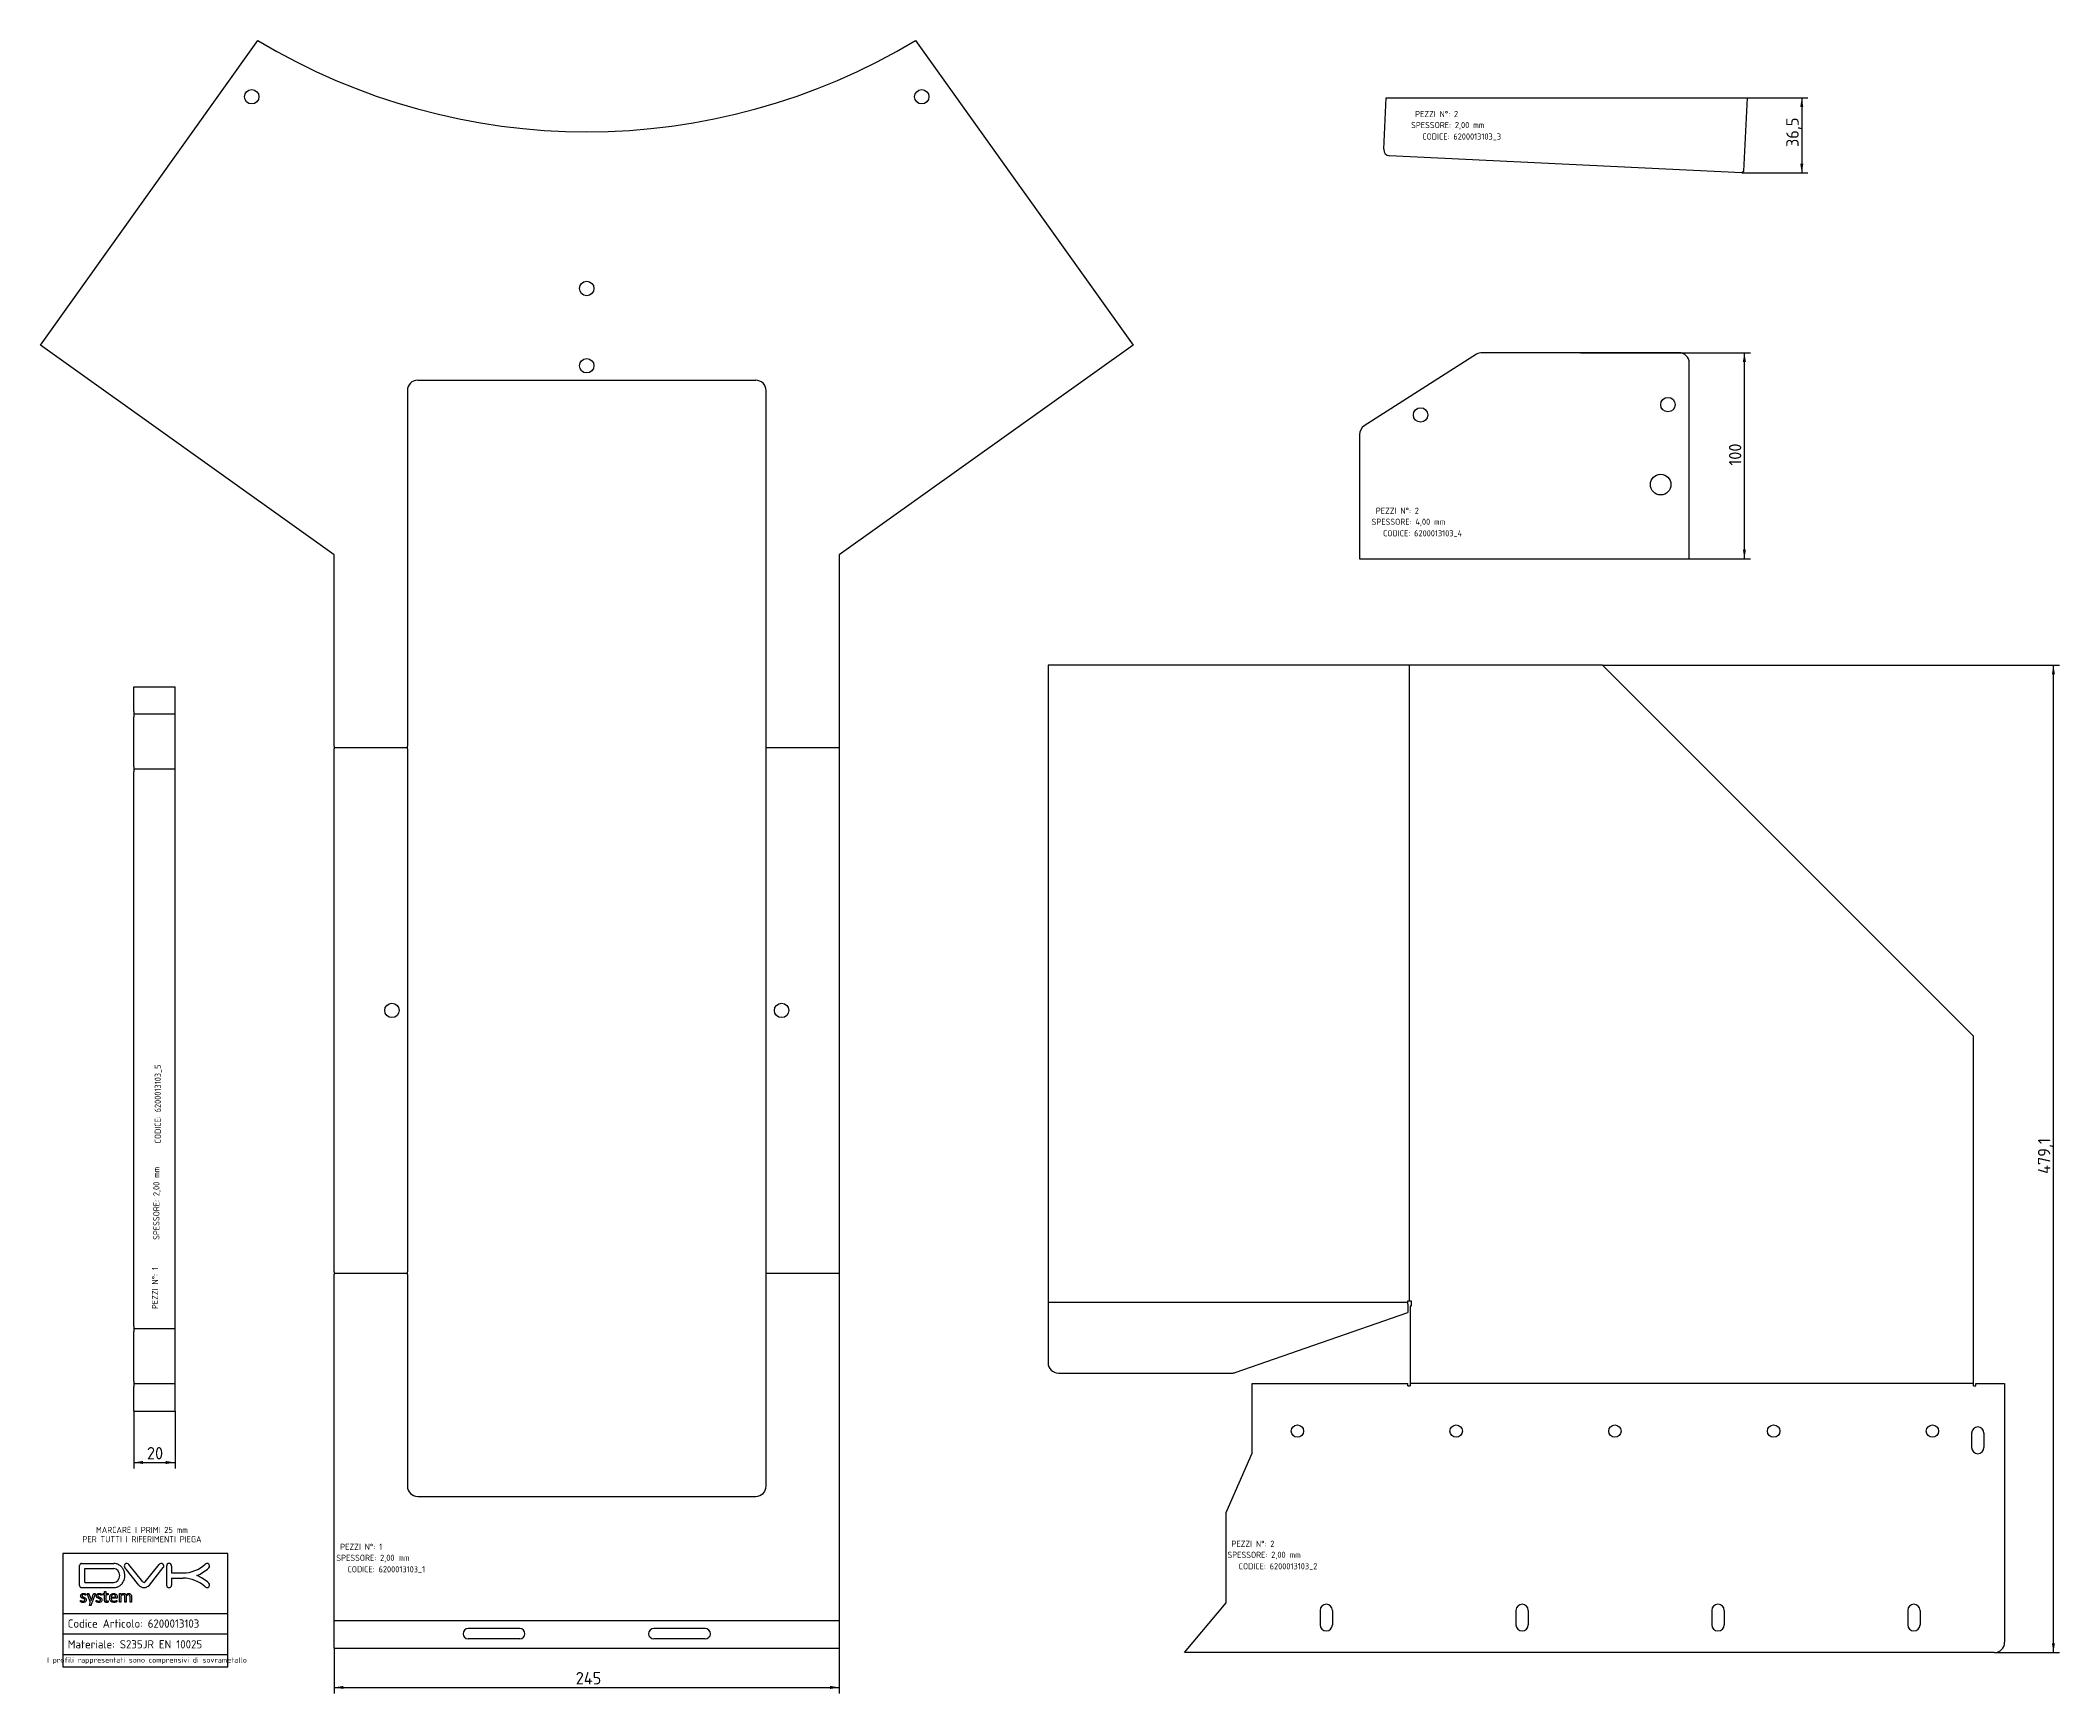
# Model space of a CAD drawing. Header units: millimetres. Extents: x 30 to 1009, y 23 to 825.
import ezdxf
from ezdxf.entities.mleader import LeaderData, LeaderLine
from ezdxf.enums import TextEntityAlignment as Align
from ezdxf.lldxf.tags import DXFTag
from ezdxf.math import Vec2, Vec3

# ---------------------------------------------------------------- set-up
doc = ezdxf.new("R2010")
doc.units = ezdxf.units.MM
for name, color, linetype in [('6200013103_1', 7, 'Continuous'), ('6200013103_2', 7, 'Continuous'), ('6200013103_3', 7, 'Continuous'), ('6200013103_4', 7, 'Continuous'), ('6200013103_5', 7, 'Continuous'), ('Default', 7, 'Continuous')]:
    doc.layers.add(name, color=color, linetype=linetype)
doc.styles.add('SEACAD_Solid_Edge_ISO', font='seiso.ttf')
tags = doc.linetypes.add('CENTER2', pattern=[28.575, 19.05, -3.175, 3.175, -3.175]).pattern_tags.tags
tags[10:11] = [DXFTag(74, 4), DXFTag(75, 0), DXFTag(340, '0'), DXFTag(46, 0.0), DXFTag(50, 0.0), DXFTag(44, 0.0), DXFTag(45, 0.0)]
tags[8:9] = [DXFTag(74, 4), DXFTag(75, 0), DXFTag(340, '0'), DXFTag(46, 0.0), DXFTag(50, 0.0), DXFTag(44, 0.0), DXFTag(45, 0.0)]
tags[6:7] = [DXFTag(74, 4), DXFTag(75, 0), DXFTag(340, '0'), DXFTag(46, 0.0), DXFTag(50, 0.0), DXFTag(44, 0.0), DXFTag(45, 0.0)]
tags[4:5] = [DXFTag(74, 4), DXFTag(75, 0), DXFTag(340, '0'), DXFTag(46, 0.0), DXFTag(50, 0.0), DXFTag(44, 0.0), DXFTag(45, 0.0)]
doc.dimstyles.new('DVK_System', dxfattribs={"dimtxt": 6, "dimasz": 4.5, "dimexe": 3, "dimexo": 0, "dimgap": 1.5, "dimtad": 1, "dimtxsty": 'SEACAD_Solid_Edge_ISO', "dimblk1": '_SE_FILLED', "dimblk2": '_SE_FILLED', "dimsah": 1, "dimcen": 3, "dimazin": 0, "dimtfac": 0.5, "dimtdec": 3, "dimtmove": 0, "dimatfit": 3, "dimfxl": 1, "dimarcsym": 0})

msp = doc.modelspace()

# ---------------------------------------------------------------- blocks, each defined once
blk = doc.blocks.new('_DOT')
at = {"color": 0}
blk.add_line((0, 0), (-1, 0), dxfattribs=at)
at = {"color": 0, "const_width": 0.333}
blk.add_lwpolyline([(-0.1665, 0, 1), (0.1665, 0, 1)], format="xyb", close=True, dxfattribs=at)
blk = doc.blocks.new('_SE_FILLED')
at = {"color": 0}
blk.add_line((0, 0), (-1, 0), dxfattribs=at)
blk.add_solid([(0, 0), (-1, -0.1665), (-1, 0.1665), (0, 0)], dxfattribs=at)
blk = doc.blocks.new('DVK_logo_sviluppi')
at = {"layer": 'Default', "color": 7, "linetype": 'Continuous'}
for p, q in [((1.01, 0), (16.63, 0)), ((0, -10.74), (0, -1.01)), ((2.52, -2.52), (16.63, -2.52)), ((2.52, -9.22), (2.52, -2.52)), ((2.52, -9.22), (16.63, -9.22)), ((28.73, -10.51), (21.99, -2.04)), ((30.7, -8.94), (23.96, -0.48)), ((31.88, -8.94), (38.62, -0.48)), ((33.85, -10.51), (40.59, -2.04)), ((42.16, -1.26), (42.16, -10.48)), ((44.68, -1.26), (44.68, -4.61)), ((44.68, -4.61), (50.22, -4.61)), ((44.68, -7.13), (50.22, -7.13)), ((44.68, -7.13), (44.68, -10.48)), ((1.01, -11.74), (16.53, -11.74)), ((5.69, -17.96), (5.7, -17.96)), ((7.51, -14.88), (6.09, -18.81)), ((15.39, -16.35), (17.56, -16.35))]:
    blk.add_line(p, q, dxfattribs=at)
for centre, radius, start, end in [((1.01, -1.01), 1.01, 90, 180), ((22.97, -1.26), 1.26, 38.52956, 218.52956), ((39.61, -1.26), 1.26, 321.47044, 141.47044), ((43.42, -1.26), 1.26, 0, 180), ((61.82, -1.26), 1.26, 313.38791, 133.38791), ((31.29, -8.47), 0.756, 218.52956, 321.47044), ((50.22, 11), 15.61, 270, 313.38791), ((50.22, -22.75), 15.61, 46.61209, 90), ((50.22, 11), 18.13, 291.48382, 313.38791), ((50.22, -22.75), 18.13, 46.61209, 68.51618), ((61.82, -10.48), 1.26, 226.61209, 46.61209), ((1.01, -10.74), 1.01, 180, 270), ((31.29, -8.47), 3.28, 218.52956, 321.47044), ((43.42, -10.48), 1.26, 180, 0)]:
    blk.add_arc(centre, radius, start, end, dxfattribs=at)
blk.add_ellipse((16.63, -5.87), major_axis=(0, 3.35), ratio=0.845363, start_param=3.141593, end_param=6.283185, dxfattribs=at)
for points, knots in [([(16.53, -11.74), (16.56, -11.74), (16.6, -11.74), (17.19, -11.74), (17.75, -11.65), (18.78, -11.29), (19.24, -11.03), (20.05, -10.43), (20.39, -10.08), (20.95, -9.38), (21.18, -9.01), (21.53, -8.29), (21.68, -7.9), (21.9, -7.03), (21.97, -6.57), (22, -5.6), (21.96, -5.09), (21.75, -4.07), (21.58, -3.57), (21.12, -2.61), (20.82, -2.16), (20.12, -1.37), (19.72, -1.04), (18.86, -0.5), (18.4, -0.3), (17.95, -0.18), (17.5, -0.05), (17.05, 0), (16.63, 0)], [0, 0, 0, 0, 0.004017, 0.004017, 0.070416, 0.070416, 0.136815, 0.136815, 0.203214, 0.203214, 0.269614, 0.269614, 0.336013, 0.336013, 0.402412, 0.402412, 0.468812, 0.468812, 0.535211, 0.535211, 0.60161, 0.60161, 0.66801, 0.66801, 0.734409, 0.734409, 0.734409, 1, 1, 1, 1]), ([(3.25, -17.63), (3.25, -17.84), (3.22, -18.02), (3.14, -18.18), (3.06, -18.33), (2.96, -18.47), (2.68, -18.69), (2.52, -18.77), (2.33, -18.82), (2.14, -18.88), (1.93, -18.9), (1.56, -18.9), (1.43, -18.9), (1.17, -18.85), (1.06, -18.82), (0.96, -18.79), (0.85, -18.76), (0.77, -18.72), (0.7, -18.69), (0.63, -18.65), (0.58, -18.62), (0.54, -18.59), (0.51, -18.56), (0.49, -18.52), (0.48, -18.47), (0.46, -18.41), (0.45, -18.34), (0.45, -18.2), (0.45, -18.15), (0.46, -18.11)], [0, 0, 0, 0, 0.139825, 0.139825, 0.139825, 0.274412, 0.274412, 0.408998, 0.408998, 0.408998, 0.568927, 0.568927, 0.663699, 0.663699, 0.758472, 0.758472, 0.758472, 0.828659, 0.828659, 0.828659, 0.874758, 0.874758, 0.874758, 0.910045, 0.910045, 0.910045, 0.965605, 0.965605, 1, 1, 1, 1]), ([(0.46, -18.11), (0.47, -18.07), (0.48, -18.04), (0.49, -18), (0.51, -17.98), (0.52, -17.97), (0.53, -17.96), (0.55, -17.95), (0.61, -17.95), (0.66, -17.97), (0.72, -18.01), (0.79, -18.05), (0.86, -18.1), (0.95, -18.14), (1.05, -18.19), (1.15, -18.24), (1.28, -18.27), (1.41, -18.31), (1.55, -18.33), (1.72, -18.33), (1.84, -18.33), (1.95, -18.32), (2.05, -18.29), (2.15, -18.26), (2.24, -18.23), (2.38, -18.12), (2.44, -18.06), (2.48, -17.98), (2.53, -17.9), (2.54, -17.8), (2.54, -17.58), (2.51, -17.48), (2.45, -17.41), (2.4, -17.33), (2.32, -17.27), (2.23, -17.21), (2.13, -17.15), (2.03, -17.09), (1.91, -17.05), (1.79, -17.01), (1.67, -16.96), (1.54, -16.91), (1.42, -16.85), (1.29, -16.8), (1.18, -16.74), (1.06, -16.67), (0.95, -16.6), (0.76, -16.42), (0.69, -16.3), (0.63, -16.18), (0.57, -16.05), (0.54, -15.9), (0.54, -15.57), (0.57, -15.42), (0.69, -15.14), (0.78, -15.01), (1.02, -14.79), (1.18, -14.71), (1.54, -14.58), (1.75, -14.55), (1.99, -14.55), (2.1, -14.54), (2.2, -14.56), (2.31, -14.58), (2.41, -14.59), (2.51, -14.61), (2.59, -14.64), (2.68, -14.67), (2.75, -14.69), (2.81, -14.72), (2.88, -14.75), (2.92, -14.78), (2.95, -14.8), (2.98, -14.83), (3, -14.85), (3.02, -14.86)], [0, 0, 0, 0, 0.008955, 0.008955, 0.017909, 0.017909, 0.017909, 0.027258, 0.027258, 0.042216, 0.042216, 0.042216, 0.072256, 0.072256, 0.072256, 0.112646, 0.112646, 0.112646, 0.162354, 0.162354, 0.162354, 0.200601, 0.200601, 0.200601, 0.231845, 0.231845, 0.263088, 0.263088, 0.263088, 0.296938, 0.296938, 0.330788, 0.330788, 0.330788, 0.365388, 0.365388, 0.365388, 0.405472, 0.405472, 0.405472, 0.449976, 0.449976, 0.449976, 0.49546, 0.49546, 0.49546, 0.540641, 0.540641, 0.585823, 0.585823, 0.585823, 0.650092, 0.650092, 0.706523, 0.706523, 0.762954, 0.762954, 0.819386, 0.819386, 0.875817, 0.875817, 0.875817, 0.911999, 0.911999, 0.911999, 0.945398, 0.945398, 0.945398, 0.971879, 0.971879, 0.971879, 0.990009, 0.990009, 0.990009, 1, 1, 1, 1]), ([(2.99, -15.4), (2.97, -15.41), (2.96, -15.41), (2.91, -15.41), (2.88, -15.4), (2.83, -15.36), (2.78, -15.33), (2.71, -15.3), (2.63, -15.26), (2.55, -15.22), (2.46, -15.19), (2.35, -15.15), (2.24, -15.12), (2.12, -15.11), (1.86, -15.11), (1.75, -15.12), (1.56, -15.18), (1.48, -15.22), (1.36, -15.32), (1.32, -15.39), (1.29, -15.46), (1.25, -15.53), (1.24, -15.6), (1.24, -15.8), (1.27, -15.9), (1.33, -15.97), (1.39, -16.05), (1.46, -16.12), (1.56, -16.18), (1.65, -16.24), (1.76, -16.29), (2, -16.39), (2.12, -16.43), (2.25, -16.48), (2.37, -16.54), (2.5, -16.59), (2.62, -16.65), (2.73, -16.72), (2.84, -16.79), (2.94, -16.88), (3.03, -16.96), (3.11, -17.07), (3.17, -17.19), (3.22, -17.32), (3.25, -17.46), (3.25, -17.63)], [0, 0, 0, 0, 0.012681, 0.012681, 0.034873, 0.034873, 0.034873, 0.078112, 0.078112, 0.078112, 0.135849, 0.135849, 0.135849, 0.198384, 0.198384, 0.255058, 0.255058, 0.311731, 0.311731, 0.368404, 0.368404, 0.368404, 0.412098, 0.412098, 0.47419, 0.47419, 0.47419, 0.534027, 0.534027, 0.534027, 0.607402, 0.607402, 0.680776, 0.680776, 0.680776, 0.759441, 0.759441, 0.759441, 0.835627, 0.835627, 0.835627, 0.911969, 0.911969, 0.911969, 1, 1, 1, 1]), ([(3.02, -14.86), (3.02, -14.88), (3.03, -14.9), (3.04, -14.94), (3.05, -14.97), (3.05, -15.04), (3.05, -15.08), (3.05, -15.17), (3.05, -15.22), (3.05, -15.25), (3.04, -15.29), (3.04, -15.32), (3.03, -15.34), (3.02, -15.37), (3.01, -15.39), (2.99, -15.4)], [0, 0, 0, 0, 0.169926, 0.169926, 0.339851, 0.339851, 0.509777, 0.509777, 0.713688, 0.713688, 0.713688, 0.881187, 0.881187, 0.881187, 1, 1, 1, 1]), ([(5.21, -18.67), (4.74, -17.41), (4.27, -16.15), (3.8, -14.89), (3.78, -14.83), (3.77, -14.78), (3.77, -14.71), (3.78, -14.68), (3.82, -14.64), (3.86, -14.63), (3.92, -14.62), (3.97, -14.61), (4.04, -14.61), (4.21, -14.61), (4.28, -14.61), (4.38, -14.62), (4.42, -14.63), (4.45, -14.64), (4.48, -14.65), (4.5, -14.67), (4.53, -14.71), (4.54, -14.74), (4.56, -14.78), (4.91, -15.85), (5.31, -16.9), (5.69, -17.96)], [0, 0, 0, 0, 0.475328, 0.475328, 0.475328, 0.492216, 0.492216, 0.505351, 0.505351, 0.518486, 0.518486, 0.518486, 0.540364, 0.540364, 0.561201, 0.561201, 0.582037, 0.582037, 0.582037, 0.592653, 0.592653, 0.603269, 0.603269, 0.603269, 1, 1, 1, 1]), ([(4.77, -20.3), (4.77, -20.27), (4.77, -20.24), (4.79, -20.2), (4.98, -19.74), (5.15, -19.28), (5.34, -18.81)], [0, 0, 0, 0, 0.06952, 0.06952, 0.06952, 1, 1, 1, 1]), ([(6.09, -18.81), (5.92, -19.3), (5.74, -19.79), (5.56, -20.27), (5.55, -20.32), (5.5, -20.36), (5.43, -20.39), (5.36, -20.41), (5.25, -20.42), (5.03, -20.42), (4.96, -20.42), (4.87, -20.4), (4.83, -20.39), (4.78, -20.35), (4.77, -20.33), (4.77, -20.3)], [0, 0, 0, 0, 0.633981, 0.633981, 0.633981, 0.707124, 0.707124, 0.707124, 0.824274, 0.824274, 0.88285, 0.88285, 0.941425, 0.941425, 1, 1, 1, 1]), ([(5.34, -18.81), (5.31, -18.81), (5.29, -18.78), (5.26, -18.76), (5.24, -18.74), (5.22, -18.7), (5.21, -18.67)], [0, 0, 0, 0, 0.493406, 0.493406, 0.493406, 1, 1, 1, 1]), ([(5.7, -17.96), (6.06, -16.89), (6.43, -15.83), (6.79, -14.76), (6.81, -14.71), (6.83, -14.67), (6.88, -14.64), (6.92, -14.63), (6.97, -14.62), (7.02, -14.61), (7.09, -14.61), (7.26, -14.61), (7.33, -14.61), (7.38, -14.62), (7.44, -14.62), (7.48, -14.64), (7.5, -14.66), (7.52, -14.68), (7.54, -14.71), (7.54, -14.78), (7.53, -14.82), (7.51, -14.88)], [0, 0, 0, 0, 0.769115, 0.769115, 0.769115, 0.796716, 0.796716, 0.824317, 0.824317, 0.824317, 0.875252, 0.875252, 0.919242, 0.919242, 0.919242, 0.947925, 0.947925, 0.947925, 0.970708, 0.970708, 1, 1, 1, 1]), ([(10.85, -17.63), (10.85, -17.84), (10.82, -18.02), (10.74, -18.18), (10.66, -18.33), (10.56, -18.47), (10.28, -18.69), (10.12, -18.77), (9.74, -18.88), (9.53, -18.9), (9.16, -18.9), (9.02, -18.9), (8.9, -18.87), (8.77, -18.85), (8.65, -18.82), (8.55, -18.79), (8.45, -18.76), (8.37, -18.72), (8.3, -18.69), (8.23, -18.65), (8.17, -18.62), (8.14, -18.59), (8.11, -18.56), (8.09, -18.52), (8.07, -18.47), (8.06, -18.41), (8.05, -18.34), (8.05, -18.2), (8.05, -18.15), (8.06, -18.11)], [0, 0, 0, 0, 0.139834, 0.139834, 0.139834, 0.287365, 0.287365, 0.434896, 0.434896, 0.582427, 0.582427, 0.669853, 0.669853, 0.669853, 0.758508, 0.758508, 0.758508, 0.828681, 0.828681, 0.828681, 0.874828, 0.874828, 0.874828, 0.910039, 0.910039, 0.910039, 0.965603, 0.965603, 1, 1, 1, 1]), ([(8.06, -18.11), (8.07, -18.07), (8.07, -18.04), (8.09, -18), (8.1, -17.98), (8.12, -17.97)], [0, 0, 0, 0, 0.5, 0.5, 1, 1, 1, 1]), ([(8.12, -17.97), (8.13, -17.96), (8.15, -17.95), (8.21, -17.95), (8.25, -17.97), (8.32, -18.01), (8.38, -18.05), (8.46, -18.1), (8.55, -18.14), (8.65, -18.19), (8.75, -18.24), (8.88, -18.27), (9.01, -18.31), (9.15, -18.33), (9.31, -18.33), (9.44, -18.33), (9.55, -18.32), (9.65, -18.29), (9.75, -18.26), (9.84, -18.23), (9.98, -18.12), (10.04, -18.06), (10.08, -17.98), (10.12, -17.9), (10.14, -17.8), (10.14, -17.58), (10.11, -17.48), (10.05, -17.41), (10, -17.33), (9.92, -17.27), (9.82, -17.21), (9.73, -17.15), (9.62, -17.09), (9.51, -17.05), (9.39, -17.01), (9.27, -16.96), (9.14, -16.91), (9.02, -16.85), (8.89, -16.8), (8.77, -16.74), (8.66, -16.68), (8.55, -16.6), (8.36, -16.42), (8.28, -16.3), (8.23, -16.18), (8.17, -16.05), (8.14, -15.9), (8.14, -15.57), (8.17, -15.42), (8.29, -15.14), (8.47, -14.88), (8.77, -14.71), (8.96, -14.64), (9.14, -14.58), (9.35, -14.55), (9.59, -14.55), (9.7, -14.54), (9.8, -14.56), (9.91, -14.58), (10.01, -14.59), (10.11, -14.61), (10.28, -14.67), (10.35, -14.69), (10.47, -14.75), (10.52, -14.78), (10.55, -14.8), (10.58, -14.83), (10.6, -14.85), (10.61, -14.86)], [0, 0, 0, 0, 0.009682, 0.009682, 0.025174, 0.025174, 0.025174, 0.055754, 0.055754, 0.055754, 0.096871, 0.096871, 0.096871, 0.147472, 0.147472, 0.147472, 0.186407, 0.186407, 0.186407, 0.218075, 0.218075, 0.249743, 0.249743, 0.249743, 0.284224, 0.284224, 0.318706, 0.318706, 0.318706, 0.353928, 0.353928, 0.353928, 0.394721, 0.394721, 0.394721, 0.440023, 0.440023, 0.440023, 0.486769, 0.486769, 0.486769, 0.532569, 0.532569, 0.578369, 0.578369, 0.578369, 0.63926, 0.63926, 0.692724, 0.692724, 0.746189, 0.799654, 0.799654, 0.799654, 0.873585, 0.873585, 0.873585, 0.910417, 0.910417, 0.910417, 0.936888, 0.936888, 0.963359, 0.963359, 0.98983, 0.98983, 0.98983, 1, 1, 1, 1]), ([(10.43, -15.36), (10.37, -15.33), (10.31, -15.3), (10.23, -15.26), (10.15, -15.22), (10.06, -15.19), (9.95, -15.15), (9.84, -15.12), (9.72, -15.11), (9.46, -15.11), (9.35, -15.12), (9.16, -15.18), (9.08, -15.22), (8.96, -15.32), (8.91, -15.39), (8.88, -15.46), (8.85, -15.53), (8.84, -15.6), (8.84, -15.8), (8.87, -15.9), (8.92, -15.97), (8.98, -16.05), (9.06, -16.12), (9.16, -16.18), (9.25, -16.24), (9.36, -16.29), (9.6, -16.39), (9.72, -16.43), (9.85, -16.48), (9.97, -16.53), (10.09, -16.59), (10.22, -16.65), (10.33, -16.72), (10.44, -16.79), (10.54, -16.88), (10.63, -16.96), (10.71, -17.07), (10.76, -17.19), (10.82, -17.32), (10.85, -17.46), (10.85, -17.63)], [0, 0, 0, 0, 0.044764, 0.044764, 0.044764, 0.104569, 0.104569, 0.104569, 0.169344, 0.169344, 0.228047, 0.228047, 0.28675, 0.28675, 0.345453, 0.345453, 0.345453, 0.390553, 0.390553, 0.454643, 0.454643, 0.454643, 0.517332, 0.517332, 0.517332, 0.593334, 0.593334, 0.669336, 0.669336, 0.669336, 0.750826, 0.750826, 0.750826, 0.82974, 0.82974, 0.82974, 0.908816, 0.908816, 0.908816, 1, 1, 1, 1]), ([(10.61, -14.86), (10.62, -14.88), (10.63, -14.9), (10.64, -14.94), (10.64, -14.97), (10.65, -15.04), (10.65, -15.08), (10.65, -15.17), (10.65, -15.22), (10.65, -15.25), (10.64, -15.29), (10.64, -15.32), (10.63, -15.34), (10.62, -15.37), (10.6, -15.39), (10.59, -15.4), (10.57, -15.41), (10.56, -15.41), (10.51, -15.41), (10.47, -15.4), (10.43, -15.36)], [0, 0, 0, 0, 0.128413, 0.128413, 0.256826, 0.256826, 0.385239, 0.385239, 0.539335, 0.539335, 0.539335, 0.665914, 0.665914, 0.665914, 0.754935, 0.754935, 0.754935, 0.866328, 0.866328, 1, 1, 1, 1]), ([(12.06, -15.24), (11.88, -15.24), (11.69, -15.24), (11.51, -15.24), (11.46, -15.24), (11.43, -15.22), (11.4, -15.17), (11.38, -15.13), (11.36, -15.05), (11.36, -14.89), (11.37, -14.84), (11.38, -14.8)], [0, 0, 0, 0, 0.517479, 0.517479, 0.517479, 0.646522, 0.646522, 0.646522, 0.879073, 0.879073, 1, 1, 1, 1]), ([(11.4, -14.71), (11.42, -14.68), (11.43, -14.67), (11.45, -14.65), (11.47, -14.64), (11.49, -14.64), (11.52, -14.64), (11.7, -14.64), (11.88, -14.64), (12.06, -14.64)], [0, 0, 0, 0, 0.108206, 0.108206, 0.108206, 0.204838, 0.204838, 0.204838, 1, 1, 1, 1]), ([(12.06, -14.64), (12.06, -14.33), (12.06, -14.02), (12.06, -13.7), (12.06, -13.68), (12.07, -13.67), (12.09, -13.63), (12.11, -13.61), (12.13, -13.6), (12.16, -13.59), (12.2, -13.58), (12.25, -13.57), (12.3, -13.56), (12.35, -13.56), (12.5, -13.56), (12.56, -13.57), (12.6, -13.57), (12.65, -13.58), (12.69, -13.59), (12.74, -13.61), (12.76, -13.63), (12.77, -13.65)], [0, 0, 0, 0, 0.540161, 0.540161, 0.540161, 0.578604, 0.578604, 0.617047, 0.617047, 0.617047, 0.686379, 0.686379, 0.686379, 0.78335, 0.78335, 0.892442, 0.892442, 0.892442, 0.946221, 0.946221, 1, 1, 1, 1]), ([(13.95, -18.42), (13.95, -18.5), (13.95, -18.57), (13.93, -18.62), (13.92, -18.67), (13.9, -18.71), (13.86, -18.75), (13.82, -18.78), (13.78, -18.8), (13.73, -18.82), (13.68, -18.83), (13.62, -18.84), (13.55, -18.86), (13.49, -18.87), (13.36, -18.89), (13.29, -18.89), (13.02, -18.89), (12.84, -18.87), (12.69, -18.81), (12.55, -18.76), (12.42, -18.68), (12.24, -18.45), (12.17, -18.32), (12.08, -17.98), (12.06, -17.78), (12.06, -17.55), (12.06, -16.78), (12.06, -16.01), (12.06, -15.24)], [0, 0, 0, 0, 0.038505, 0.038505, 0.038505, 0.059487, 0.059487, 0.084666, 0.084666, 0.084666, 0.115512, 0.115512, 0.115512, 0.150439, 0.150439, 0.185367, 0.185367, 0.290149, 0.290149, 0.290149, 0.383743, 0.383743, 0.477338, 0.477338, 0.570933, 0.570933, 0.570933, 1, 1, 1, 1]), ([(12.77, -13.65), (12.78, -13.67), (12.79, -13.68), (12.79, -13.7), (12.79, -14.02), (12.79, -14.33), (12.79, -14.64)], [0, 0, 0, 0, 0.061129, 0.061129, 0.061129, 1, 1, 1, 1]), ([(12.79, -14.64), (13.13, -14.64), (13.47, -14.64), (13.81, -14.64), (13.83, -14.64), (13.85, -14.64), (13.87, -14.65)], [0, 0, 0, 0, 0.938861, 0.938861, 0.938861, 1, 1, 1, 1]), ([(13.94, -14.8), (13.95, -14.84), (13.95, -14.89), (13.95, -15.05), (13.94, -15.13), (13.91, -15.17), (13.89, -15.22), (13.85, -15.24), (13.81, -15.24), (13.47, -15.24), (13.13, -15.24), (12.79, -15.24)], [0, 0, 0, 0, 0.083959, 0.083959, 0.245417, 0.245417, 0.245417, 0.334982, 0.334982, 0.334982, 1, 1, 1, 1]), ([(12.79, -15.24), (12.79, -15.98), (12.79, -16.71), (12.79, -17.45), (12.79, -17.72), (12.83, -17.93), (12.99, -18.2), (13.14, -18.27), (13.41, -18.27), (13.47, -18.27), (13.52, -18.25), (13.58, -18.24), (13.63, -18.23), (13.66, -18.21)], [0, 0, 0, 0, 0.599615, 0.599615, 0.599615, 0.753915, 0.753915, 0.908214, 0.908214, 0.959647, 0.959647, 0.959647, 1, 1, 1, 1]), ([(13.77, -18.17), (13.8, -18.15), (13.83, -18.15), (13.87, -18.15), (13.88, -18.15), (13.89, -18.16)], [0, 0, 0, 0, 0.555556, 0.555556, 1, 1, 1, 1]), ([(18.04, -18.58), (18.02, -18.6), (17.98, -18.62), (17.81, -18.7), (17.72, -18.73), (17.59, -18.77), (17.46, -18.8), (17.32, -18.84), (17.15, -18.87), (16.98, -18.9), (16.81, -18.9), (16.29, -18.9), (16.01, -18.86), (15.76, -18.77), (15.51, -18.68), (15.31, -18.54), (15.14, -18.36), (14.98, -18.19), (14.85, -17.96), (14.68, -17.42), (14.63, -17.11), (14.63, -16.41), (14.68, -16.1), (14.77, -15.83), (14.86, -15.56), (14.98, -15.33), (15.15, -15.14), (15.31, -14.95), (15.51, -14.8), (15.75, -14.7), (15.98, -14.6), (16.25, -14.55), (16.54, -14.55), (16.85, -14.54), (17.11, -14.6), (17.33, -14.7), (17.55, -14.8), (17.73, -14.94), (18.02, -15.27), (18.12, -15.47), (18.25, -15.93), (18.28, -16.17), (18.28, -16.43), (18.28, -16.47), (18.28, -16.52), (18.28, -16.56)], [0, 0, 0, 0, 0.022029, 0.022029, 0.044058, 0.044058, 0.044058, 0.084275, 0.084275, 0.084275, 0.130505, 0.130505, 0.210357, 0.210357, 0.210357, 0.27733, 0.27733, 0.27733, 0.358602, 0.358602, 0.439873, 0.439873, 0.516307, 0.516307, 0.516307, 0.587539, 0.587539, 0.587539, 0.654678, 0.654678, 0.654678, 0.726861, 0.726861, 0.726861, 0.800339, 0.800339, 0.800339, 0.86292, 0.86292, 0.925501, 0.925501, 0.988082, 0.988082, 0.988082, 1, 1, 1, 1]), ([(17.56, -16.35), (17.56, -15.96), (17.48, -15.66), (17.3, -15.44), (17.12, -15.22), (16.86, -15.11), (16.32, -15.11), (16.17, -15.14), (15.89, -15.28), (15.78, -15.37), (15.69, -15.48), (15.6, -15.6), (15.53, -15.73), (15.42, -16.03), (15.4, -16.18), (15.39, -16.35)], [0, 0, 0, 0, 0.259732, 0.259732, 0.259732, 0.501498, 0.501498, 0.62533, 0.62533, 0.749161, 0.749161, 0.749161, 0.87458, 0.87458, 1, 1, 1, 1]), ([(18.28, -16.56), (18.28, -16.68), (18.26, -16.76), (18.2, -16.81), (18.14, -16.85), (18.07, -16.88), (18, -16.88), (17.13, -16.88), (16.26, -16.88), (15.39, -16.88)], [0, 0, 0, 0, 0.086813, 0.086813, 0.086813, 0.156305, 0.156305, 0.156305, 1, 1, 1, 1]), ([(15.39, -16.88), (15.39, -17.1), (15.42, -17.3), (15.5, -17.65), (15.57, -17.8), (15.68, -17.93), (15.78, -18.05), (15.92, -18.15), (16.08, -18.21), (16.25, -18.28), (16.45, -18.32), (16.87, -18.32), (17.05, -18.3), (17.19, -18.27), (17.34, -18.24), (17.47, -18.21), (17.68, -18.13), (17.77, -18.09), (17.84, -18.06), (17.91, -18.03), (17.96, -18.01), (18.02, -18.01), (18.04, -18.02), (18.05, -18.03), (18.07, -18.04), (18.08, -18.06), (18.1, -18.1), (18.11, -18.13), (18.11, -18.16), (18.11, -18.2), (18.11, -18.24), (18.11, -18.33), (18.11, -18.37), (18.11, -18.39)], [0, 0, 0, 0, 0.137581, 0.137581, 0.275162, 0.275162, 0.275162, 0.399661, 0.399661, 0.399661, 0.555339, 0.555339, 0.679881, 0.679881, 0.679881, 0.764764, 0.764764, 0.849647, 0.849647, 0.849647, 0.883601, 0.883601, 0.904822, 0.904822, 0.904822, 0.92356, 0.92356, 0.942298, 0.942298, 0.942298, 0.975271, 0.975271, 1, 1, 1, 1]), ([(18.11, -18.39), (18.11, -18.42), (18.11, -18.45), (18.1, -18.49), (18.09, -18.51), (18.08, -18.53)], [0, 0, 0, 0, 0.5, 0.5, 1, 1, 1, 1]), ([(19.39, -18.77), (19.38, -18.75), (19.37, -18.73), (19.37, -18.71), (19.37, -17.39), (19.37, -16.07), (19.37, -14.74), (19.37, -14.72), (19.38, -14.7), (19.39, -14.67), (19.41, -14.66), (19.44, -14.64), (19.46, -14.63), (19.5, -14.62), (19.58, -14.61), (19.63, -14.61), (19.77, -14.61), (19.88, -14.61), (19.94, -14.63), (19.96, -14.64)], [0, 0, 0, 0, 0.012749, 0.012749, 0.012749, 0.858585, 0.858585, 0.858585, 0.872641, 0.872641, 0.886697, 0.886697, 0.886697, 0.915937, 0.915937, 0.945176, 0.945176, 0.972588, 1, 1, 1, 1]), ([(20.02, -18.81), (20, -18.82), (19.96, -18.83), (19.92, -18.84), (19.86, -18.84), (19.8, -18.84), (19.66, -18.84), (19.6, -18.84), (19.56, -18.84), (19.51, -18.83), (19.47, -18.82), (19.44, -18.81), (19.42, -18.8), (19.4, -18.78), (19.39, -18.77)], [0, 0, 0, 0, 0.168476, 0.168476, 0.168476, 0.451004, 0.451004, 0.716912, 0.716912, 0.716912, 0.891171, 0.891171, 0.891171, 1, 1, 1, 1]), ([(20.01, -14.69), (20.02, -14.7), (20.03, -14.72), (20.03, -14.74), (20.03, -14.92), (20.03, -15.09), (20.03, -15.27)], [0, 0, 0, 0, 0.101327, 0.101327, 0.101327, 1, 1, 1, 1]), ([(20.03, -15.27), (20.25, -15.02), (20.47, -14.84), (20.89, -14.61), (21.1, -14.55), (21.31, -14.55), (21.48, -14.54), (21.62, -14.57), (21.75, -14.61), (21.89, -14.65), (22, -14.7), (22.1, -14.76), (22.2, -14.83), (22.28, -14.92), (22.35, -15.01), (22.42, -15.11), (22.48, -15.21), (22.53, -15.33)], [0, 0, 0, 0, 0.247284, 0.247284, 0.494568, 0.494568, 0.494568, 0.640409, 0.640409, 0.640409, 0.765357, 0.765357, 0.765357, 0.881502, 0.881502, 0.881502, 1, 1, 1, 1]), ([(20.1, -15.94), (20.1, -16.87), (20.1, -17.79), (20.1, -18.71), (20.1, -18.73), (20.09, -18.75), (20.08, -18.77)], [0, 0, 0, 0, 0.977542, 0.977542, 0.977542, 1, 1, 1, 1]), ([(21.96, -18.77), (21.95, -18.75), (21.95, -18.73), (21.95, -18.71), (21.95, -17.91), (21.95, -17.11), (21.95, -16.3), (21.95, -16.14), (21.93, -15.99), (21.9, -15.85), (21.87, -15.71), (21.77, -15.47), (21.61, -15.32), (21.51, -15.26), (21.41, -15.21), (21.29, -15.18), (20.99, -15.18), (20.82, -15.25), (20.65, -15.38), (20.48, -15.51), (20.3, -15.7), (20.1, -15.94)], [0, 0, 0, 0, 0.011554, 0.011554, 0.011554, 0.460357, 0.460357, 0.460357, 0.54578, 0.54578, 0.54578, 0.613607, 0.681435, 0.681435, 0.681435, 0.75916, 0.75916, 0.851459, 0.851459, 0.851459, 1, 1, 1, 1]), ([(22.59, -18.81), (22.57, -18.82), (22.53, -18.83), (22.48, -18.84), (22.43, -18.84), (22.37, -18.84), (22.24, -18.84), (22.18, -18.84), (22.13, -18.84), (22.08, -18.83), (22.04, -18.82), (22.02, -18.81)], [0, 0, 0, 0, 0.197617, 0.197617, 0.197617, 0.496617, 0.496617, 0.795617, 0.795617, 0.795617, 1, 1, 1, 1]), ([(22.53, -15.33), (22.66, -15.19), (22.79, -15.06), (23.03, -14.87), (23.14, -14.79), (23.25, -14.73), (23.36, -14.67), (23.46, -14.62), (23.57, -14.59), (23.67, -14.56), (23.78, -14.55), (23.88, -14.55), (24.14, -14.54), (24.35, -14.59), (24.53, -14.68), (24.7, -14.77), (24.84, -14.89), (25.06, -15.19), (25.13, -15.37), (25.18, -15.57), (25.22, -15.77), (25.25, -15.98), (25.25, -16.2), (25.25, -17.04), (25.25, -17.87), (25.25, -18.71)], [0, 0, 0, 0, 0.072005, 0.072005, 0.14401, 0.14401, 0.14401, 0.197438, 0.197438, 0.197438, 0.245731, 0.245731, 0.245731, 0.347166, 0.347166, 0.347166, 0.433538, 0.433538, 0.519909, 0.519909, 0.519909, 0.617465, 0.617465, 0.617465, 1, 1, 1, 1]), ([(22.67, -15.94), (22.67, -16.87), (22.67, -17.79), (22.67, -18.71), (22.67, -18.73), (22.67, -18.75), (22.64, -18.79), (22.62, -18.8), (22.59, -18.81)], [0, 0, 0, 0, 0.953032, 0.953032, 0.953032, 0.976516, 0.976516, 1, 1, 1, 1]), ([(24.54, -18.77), (24.52, -18.75), (24.52, -18.73), (24.52, -18.71), (24.52, -17.91), (24.52, -17.11), (24.52, -16.3), (24.52, -16.14), (24.5, -15.99), (24.44, -15.71), (24.35, -15.47), (24.19, -15.32), (24.09, -15.26), (23.99, -15.21), (23.87, -15.18), (23.57, -15.18), (23.4, -15.25), (23.23, -15.38), (23.06, -15.5), (22.87, -15.7), (22.67, -15.94)], [0, 0, 0, 0, 0.011847, 0.011847, 0.011847, 0.460353, 0.460353, 0.460353, 0.533871, 0.533871, 0.607389, 0.680907, 0.680907, 0.680907, 0.756469, 0.756469, 0.851531, 0.851531, 0.851531, 1, 1, 1, 1]), ([(25.17, -18.81), (25.14, -18.82), (25.11, -18.83), (25.06, -18.84), (25.01, -18.84), (24.95, -18.84), (24.81, -18.84), (24.75, -18.84), (24.7, -18.84), (24.66, -18.83), (24.62, -18.82), (24.59, -18.81), (24.57, -18.8), (24.55, -18.79), (24.54, -18.77)], [0, 0, 0, 0, 0.170234, 0.170234, 0.170234, 0.435728, 0.435728, 0.717814, 0.717814, 0.717814, 0.89388, 0.89388, 0.89388, 1, 1, 1, 1]), ([(25.25, -18.71), (25.25, -18.73), (25.24, -18.75), (25.22, -18.79), (25.2, -18.8), (25.17, -18.81)], [0, 0, 0, 0, 0.5, 0.5, 1, 1, 1, 1])]:
    blk.add_open_spline(points, degree=3, knots=knots, dxfattribs=at)
for points in [[(11.38, -14.8), (11.38, -14.76), (11.39, -14.73), (11.4, -14.71)], [(13.66, -18.21), (13.71, -18.2), (13.74, -18.18), (13.77, -18.17)], [(13.87, -14.65), (13.89, -14.67), (13.9, -14.68), (13.91, -14.71)], [(13.89, -18.16), (13.9, -18.17), (13.92, -18.18), (13.93, -18.2)], [(13.91, -14.71), (13.93, -14.73), (13.94, -14.76), (13.94, -14.8)], [(13.93, -18.2), (13.93, -18.22), (13.94, -18.25), (13.94, -18.29)], [(13.94, -18.29), (13.95, -18.32), (13.95, -18.36), (13.95, -18.42)], [(18.08, -18.53), (18.07, -18.55), (18.05, -18.57), (18.04, -18.58)], [(19.96, -14.64), (19.98, -14.66), (20, -14.67), (20.01, -14.69)], [(20.08, -18.77), (20.07, -18.79), (20.05, -18.8), (20.02, -18.81)], [(22.02, -18.81), (21.99, -18.8), (21.97, -18.79), (21.96, -18.77)]]:
    blk.add_open_spline(points, degree=3, dxfattribs=at)
blk = doc.blocks.new('Cartiglio_sviluppo')
at = {"layer": 'Default', "color": 7, "linetype": 'Continuous'}
for p, q in [((80, 55), (0, 55)), ((0, 55), (0, 0)), ((80, 0), (80, 55)), ((0, 26), (80, 26)), ((0, 16), (80, 16)), ((0, 6), (80, 6)), ((0, 0), (80, 0))]:
    blk.add_line(p, q, dxfattribs=at)
at = {"layer": 'Default', "color": 7}
blk.add_blockref('DVK_logo_sviluppi', (8.15, 50.23), dxfattribs=at)
at = {"layer": 'Default', "width": 80}
for s, insert, char_height, attachment_point in [('{\\fSolid Edge ISO|b0||i0||c0|p34;\\C7;\\H4.;\\W1.; Codice Articolo: 6200013103\\P}', (0, 21.06), 4, 4), ('{\\fSolid Edge ISO|b0||i0||c0|p34;\\C7;\\H4.;\\W1.; Materiale: S235JR EN 10025\\P}', (0, 11), 4, 4), ('{\\fSolid Edge ISO|b0||i0||c0|p34;\\C7;\\H2.5;\\W1.; I profili rappresentati sono comprensivi di sovrametallo}', (40, 3), 2.5, 5)]:
    blk.add_mtext(s, dxfattribs=dict(at, insert=insert, char_height=char_height, attachment_point=attachment_point))
blk = doc.blocks.new('SE')
at = {"layer": '6200013103_1', "color": 7, "linetype": 'Continuous'}
for p, q in [((30.04, 676.93), (135.51, 824.79)), ((454.57, 824.79), (560.04, 676.93)), ((172.54, 575.28), (30.04, 676.93)), ((560.04, 676.93), (417.54, 575.28)), ((213.04, 659.93), (377.04, 659.93)), ((208.04, 654.93), (208.04, 482.34)), ((382.04, 482.34), (382.04, 654.93)), ((172.54, 482.34), (172.54, 575.28)), ((417.54, 575.28), (417.54, 482.34)), ((172.54, 482.34), (172.54, 481.04)), ((172.54, 227.31), (172.54, 481.04)), ((208.04, 481.04), (208.04, 482.34)), ((208.04, 481.04), (208.04, 227.31)), ((382.04, 481.04), (382.04, 482.34)), ((382.04, 227.31), (382.04, 481.04)), ((417.54, 482.34), (417.54, 481.04)), ((417.54, 481.04), (417.54, 227.31)), ((172.54, 227.31), (172.54, 226)), ((172.54, 59.42), (172.54, 226)), ((208.04, 226), (208.04, 227.31)), ((208.04, 226), (208.04, 123.42)), ((382.04, 226), (382.04, 227.31)), ((382.04, 123.42), (382.04, 226)), ((417.54, 227.31), (417.54, 226)), ((417.54, 226), (417.54, 59.42)), ((213.04, 118.42), (377.04, 118.42)), ((172.54, 56.81), (172.54, 59.42)), ((417.54, 59.42), (417.54, 56.81)), ((172.54, 44.81), (172.54, 56.81)), ((262.54, 54.31), (237.54, 54.31)), ((262.54, 49.31), (237.54, 49.31)), ((352.54, 54.31), (327.54, 54.31)), ((352.54, 49.31), (327.54, 49.31)), ((417.54, 56.81), (417.54, 44.81)), ((172.54, 44.81), (417.54, 44.81))]:
    blk.add_line(p, q, dxfattribs=at)
at = {"layer": '6200013103_1', "color": 7, "linetype": 'CENTER2'}
for p, q in [((172.54, 481.69), (208.04, 481.69)), ((382.04, 481.69), (417.54, 481.69)), ((172.54, 226.66), (208.04, 226.66)), ((382.04, 226.66), (417.54, 226.66)), ((417.54, 58.12), (172.54, 58.12))]:
    blk.add_line(p, q, dxfattribs=at)
at = {"layer": '6200013103_1', "color": 7, "linetype": 'Continuous'}
for centre in [(132.54, 797.43), (457.54, 797.43), (295.04, 704.43), (295.04, 666.93), (200.54, 354.17), (389.54, 354.17)]:
    blk.add_circle(centre, 3.5, dxfattribs=at)
for centre, radius, start, end in [((295.04, 1089.43), 309, 238.91733, 301.08267), ((213.04, 654.93), 5, 90, 180), ((377.04, 654.93), 5, 0, 90), ((213.04, 123.42), 5, 180, 270), ((377.04, 123.42), 5, 270, 0), ((237.54, 51.81), 2.5, 90, 270), ((262.54, 51.81), 2.5, 270, 90), ((327.54, 51.81), 2.5, 90, 270), ((352.54, 51.81), 2.5, 270, 90)]:
    blk.add_arc(centre, radius, start, end, dxfattribs=at)
blk = doc.blocks.new('SE1')
at = {"layer": '6200013103_2', "color": 7, "linetype": 'Continuous'}
for p, q in [((693.31, 521.73), (518.79, 521.73)), ((518.79, 521.73), (518.79, 213.29)), ((694.89, 521.73), (693.31, 521.73)), ((787.73, 521.73), (694.89, 521.73)), ((787.73, 521.73), (967.73, 341.73)), ((967.73, 174.73), (967.73, 341.73)), ((518.79, 213.29), (518.79, 211.69)), ((518.79, 211.69), (518.79, 183.26)), ((609.58, 178.53), (693.31, 207.69)), ((693.31, 213.29), (694.89, 213.29)), ((693.31, 211.69), (693.31, 213.29)), ((693.31, 211.69), (693.31, 207.69)), ((694.37, 210.73), (694.37, 174.73)), ((694.89, 210.73), (694.37, 210.73)), ((694.89, 213.29), (694.89, 210.73)), ((523.79, 178.26), (607.94, 178.26)), ((617.73, 173.12), (693.37, 173.12)), ((617.73, 139.37), (617.73, 173.12)), ((693.37, 172.12), (693.37, 173.12)), ((693.37, 172.12), (694.37, 172.12)), ((694.37, 174.73), (694.37, 172.12)), ((967.73, 172.12), (967.73, 174.73)), ((967.73, 172.12), (968.73, 172.12)), ((968.73, 172.12), (968.73, 173.12)), ((968.73, 173.12), (982.73, 173.12)), ((982.73, 173.12), (982.73, 47.62)), ((966.73, 149.12), (966.73, 142.12)), ((972.73, 149.12), (972.73, 142.12)), ((605.23, 110.62), (617.73, 139.37)), ((605.23, 66.82), (605.23, 110.62)), ((584.92, 42.62), (605.23, 66.82)), ((650.73, 63.12), (650.73, 56.12)), ((656.73, 63.12), (656.73, 56.12)), ((745.73, 63.12), (745.73, 56.12)), ((751.73, 63.12), (751.73, 56.12)), ((840.73, 63.12), (840.73, 56.12)), ((846.73, 63.12), (846.73, 56.12)), ((935.73, 63.12), (935.73, 56.12)), ((941.73, 63.12), (941.73, 56.12)), ((977.73, 42.62), (584.92, 42.62))]:
    blk.add_line(p, q, dxfattribs=at)
at = {"layer": '6200013103_2', "color": 7, "linetype": 'CENTER2'}
for p, q in [((694.1, 213.29), (694.1, 521.73)), ((693.31, 212.49), (518.79, 212.49)), ((694.37, 173.42), (967.73, 173.42))]:
    blk.add_line(p, q, dxfattribs=at)
at = {"layer": '6200013103_2', "color": 7, "linetype": 'Continuous'}
for centre in [(639.73, 150.12), (716.73, 150.12), (793.73, 150.12), (870.73, 150.12), (947.73, 150.12)]:
    blk.add_circle(centre, 3, dxfattribs=at)
for centre, radius, start, end in [((523.79, 183.26), 5, 180, 270), ((607.94, 183.26), 5, 270, 289.20289), ((969.73, 149.12), 3, 0, 180), ((969.73, 142.12), 3, 180, 0), ((653.73, 63.12), 3, 0, 180), ((748.73, 63.12), 3, 0, 180), ((843.73, 63.12), 3, 0, 180), ((938.73, 63.12), 3, 0, 180), ((653.73, 56.12), 3, 180, 0), ((748.73, 56.12), 3, 180, 0), ((843.73, 56.12), 3, 180, 0), ((938.73, 56.12), 3, 180, 0), ((977.73, 47.62), 5, 270, 0)]:
    blk.add_arc(centre, radius, start, end, dxfattribs=at)
blk = doc.blocks.new('SE2')
at = {"layer": '6200013103_3', "color": 7, "linetype": 'Continuous'}
for p, q in [((681.58, 771.97), (682.8, 796.94)), ((682.8, 796.94), (858.07, 796.94)), ((856.34, 761.42), (858.07, 796.94)), ((855.29, 760.47), (684.43, 768.82)), ((856.34, 761.42), (855.29, 760.47))]:
    blk.add_line(p, q, dxfattribs=at)
blk.add_arc((684.58, 771.82), 3, 177.2, 267.2, dxfattribs=at)
blk = doc.blocks.new('SE3')
at = {"layer": '6200013103_4', "color": 7, "linetype": 'Continuous'}
for p, q in [((726.65, 672.48), (672.11, 637.74)), ((824.8, 673.27), (729.34, 673.27)), ((829.8, 573.27), (829.8, 668.27)), ((669.8, 633.52), (669.8, 573.27)), ((669.8, 573.27), (829.8, 573.27))]:
    blk.add_line(p, q, dxfattribs=at)
for centre, radius in [((699.46, 643.09), 3.5), ((819.46, 648.09), 3.5), ((815.92, 609.29), 5)]:
    blk.add_circle(centre, radius, dxfattribs=at)
for centre, start, end in [((729.34, 668.27), 90, 122.5), ((824.8, 668.27), 0, 90), ((674.8, 633.52), 122.5, 180)]:
    blk.add_arc(centre, 5, start, end, dxfattribs=at)
blk = doc.blocks.new('SE4')
at = {"layer": '6200013103_5', "color": 7, "linetype": 'Continuous'}
for p, q in [((75.36, 499.17), (75.36, 511.17)), ((75.36, 511.17), (95.36, 511.17)), ((95.36, 499.17), (95.36, 511.17)), ((75.36, 499.17), (75.36, 496.56)), ((75.36, 472.56), (75.36, 496.56)), ((95.36, 496.56), (95.36, 499.17)), ((95.36, 472.56), (95.36, 496.56)), ((75.36, 472.56), (75.36, 469.96)), ((95.36, 469.96), (95.36, 472.56)), ((75.36, 200.96), (75.36, 469.96)), ((95.36, 200.96), (95.36, 469.96)), ((75.36, 200.96), (75.36, 198.35)), ((75.36, 174.35), (75.36, 198.35)), ((95.36, 198.35), (95.36, 200.96)), ((95.36, 174.35), (95.36, 198.35)), ((75.36, 174.35), (75.36, 171.74)), ((75.36, 159.74), (75.36, 171.74)), ((95.36, 171.74), (95.36, 174.35)), ((95.36, 159.74), (95.36, 171.74)), ((75.36, 159.74), (95.36, 159.74))]:
    blk.add_line(p, q, dxfattribs=at)
at = {"layer": '6200013103_5', "color": 7, "linetype": 'CENTER2'}
for p, q in [((95.36, 497.87), (75.36, 497.87)), ((95.36, 471.26), (75.36, 471.26)), ((95.36, 199.65), (75.36, 199.65)), ((95.36, 173.05), (75.36, 173.05))]:
    blk.add_line(p, q, dxfattribs=at)
blk = doc.blocks.new('DMBLK85')
at = {"layer": 'Default', "linetype": 'Continuous'}
for points in [[(79.86, 134.12), (79.86, 135.62), (75.36, 134.87)], [(90.86, 134.12), (95.36, 134.87), (90.86, 135.62)]]:
    blk.add_hatch(color=7, dxfattribs=at).paths.add_polyline_path(points)
at = {"layer": 'Default', "color": 7, "linetype": 'Continuous'}
for p, q in [((75.36, 159.74), (75.36, 131.87)), ((95.36, 159.74), (95.36, 131.87)), ((75.36, 134.87), (95.36, 134.87))]:
    blk.add_line(p, q, dxfattribs=at)
at = {"layer": 'Default', "color": 7, "linetype": 'Continuous', "style": 'SEACAD_Solid_Edge_ISO'}
blk.add_text('20', height=6, dxfattribs=at).set_placement((81.74, 142.37), align=Align.TOP_LEFT)
blk = doc.blocks.new('DMBLK86')
at = {"layer": 'Default', "linetype": 'Continuous'}
for points in [[(177.04, 24.98), (177.04, 26.48), (172.54, 25.73)], [(413.04, 24.98), (417.54, 25.73), (413.04, 26.48)]]:
    blk.add_hatch(color=7, dxfattribs=at).paths.add_polyline_path(points)
at = {"layer": 'Default', "color": 7, "linetype": 'Continuous'}
for p, q in [((172.54, 44.81), (172.54, 22.73)), ((417.54, 44.81), (417.54, 22.73)), ((172.54, 25.73), (417.54, 25.73))]:
    blk.add_line(p, q, dxfattribs=at)
at = {"layer": 'Default', "color": 7, "linetype": 'Continuous', "style": 'SEACAD_Solid_Edge_ISO'}
blk.add_text('245', height=6, dxfattribs=at).set_placement((289.72, 33.23), align=Align.TOP_LEFT)
blk = doc.blocks.new('DMBLK87')
at = {"layer": 'Default', "linetype": 'Continuous'}
for points in [[(1007.17, 517.23), (1006.42, 521.73), (1005.67, 517.23)], [(1007.17, 47.12), (1005.67, 47.12), (1006.42, 42.62)]]:
    blk.add_hatch(color=7, dxfattribs=at).paths.add_polyline_path(points)
at = {"layer": 'Default', "color": 7, "linetype": 'Continuous'}
for p, q in [((787.73, 521.73), (1009.42, 521.73)), ((1006.42, 42.62), (1006.42, 521.73)), ((977.73, 42.62), (1009.42, 42.62))]:
    blk.add_line(p, q, dxfattribs=at)
at = {"layer": 'Default', "color": 7, "linetype": 'Continuous', "style": 'SEACAD_Solid_Edge_ISO'}
blk.add_text('479,1', height=6, rotation=90, dxfattribs=at).set_placement((998.92, 274.88), align=Align.TOP_LEFT)
blk = doc.blocks.new('DMBLK88')
at = {"layer": 'Default', "linetype": 'Continuous'}
for points in [[(857.29, 668.77), (856.54, 673.27), (855.79, 668.77)], [(857.29, 577.77), (855.79, 577.77), (856.54, 573.27)]]:
    blk.add_hatch(color=7, dxfattribs=at).paths.add_polyline_path(points)
at = {"layer": 'Default', "color": 7, "linetype": 'Continuous'}
for p, q in [((777.07, 673.27), (859.54, 673.27)), ((856.54, 573.27), (856.54, 673.27)), ((829.8, 573.27), (859.54, 573.27))]:
    blk.add_line(p, q, dxfattribs=at)
at = {"layer": 'Default', "color": 7, "linetype": 'Continuous', "style": 'SEACAD_Solid_Edge_ISO'}
blk.add_text('100', height=6, rotation=90, dxfattribs=at).set_placement((849.04, 618.49), align=Align.TOP_LEFT)
blk = doc.blocks.new('DMBLK89')
at = {"layer": 'Default', "linetype": 'Continuous'}
for points in [[(885.11, 792.44), (884.36, 796.94), (883.61, 792.44)], [(885.11, 764.97), (883.61, 764.97), (884.36, 760.47)]]:
    blk.add_hatch(color=7, dxfattribs=at).paths.add_polyline_path(points)
at = {"layer": 'Default', "color": 7, "linetype": 'Continuous'}
for p, q in [((858.07, 796.94), (887.36, 796.94)), ((884.36, 796.94), (884.36, 760.47)), ((855.29, 760.47), (887.36, 760.47))]:
    blk.add_line(p, q, dxfattribs=at)
at = {"layer": 'Default', "color": 7, "linetype": 'Continuous', "style": 'SEACAD_Solid_Edge_ISO'}
blk.add_text('36,5', height=6, rotation=90, dxfattribs=at).set_placement((876.86, 773.04), align=Align.TOP_LEFT)

# ---------------------------------------------------------------- dimensions: what is measured, and where the dimension line sits
at = {"layer": 'Default', "color": 7, "linetype": 'Continuous'}
for base, p1, p2, picture, middle in [((884.364, 760.469), (858.074, 796.938), (855.289, 760.469), 'DMBLK89', (884.364, 778.703)), ((856.542, 673.267), (829.8, 573.267), (777.068, 673.267), 'DMBLK88', (856.542, 623.267)), ((1006.424, 521.727), (977.726, 42.619), (694.886, 521.727), 'DMBLK87', (1006.424, 282.173))]:
    dim = msp.add_linear_dim(base=base, p1=p1, p2=p2, angle=90, text='\\A1;<>', dimstyle='DVK_System', override={"dimdec": 1}, dxfattribs=at)
    dim.commit()
    dim.dimension.update_dxf_attribs({"geometry": picture, "text_midpoint": middle, "dimtype": 160})
for base, p1, p2, picture, middle in [((75.358, 134.868), (75.358, 159.742), (95.358, 159.742), 'DMBLK85', (85.358, 134.868)), ((172.543, 25.733), (172.543, 44.811), (417.543, 44.811), 'DMBLK86', (295.043, 25.733))]:
    dim = msp.add_linear_dim(base=base, p1=p1, p2=p2, angle=0, text='\\A1;<>', dimstyle='DVK_System', dxfattribs=at)
    dim.commit()
    dim.dimension.update_dxf_attribs({"geometry": picture, "text_midpoint": middle, "dimtype": 161})

# ---------------------------------------------------------------- block references
at = {"layer": 'Default'}
for name in ['SE', 'SE2', 'SE3', 'SE1', 'SE4']:
    msp.add_blockref(name, (0, 0), dxfattribs=at)
at = {"layer": 'Default', "color": 7}
msp.add_blockref('Cartiglio_sviluppo', (40.887, 35.663), dxfattribs=at)

msp.set_redraw_order([(e.dxf.handle, doc.entitydb.next_handle()) for e in msp.query("TEXT MTEXT ATTDEF DIMENSION ARC_DIMENSION")])  # texts and dimensions are drawn at this point

# ---------------------------------------------------------------- leaders
at = {"layer": 'Default', "color": 7, "linetype": 'Continuous'}
ml = msp.add_multileader_mtext('Standard', dxfattribs=at)
ml.set_content('{\\pxsm0.9;\\fSolid Edge ISO|b0||i0||c0|p34;\\W1.;SPESSORE: 2,00 mm\\P}', color=256)
ml.set_leader_properties()
ml.build(insert=Vec2(0, 0))
ml.multileader.update_dxf_attribs({"dogleg_length": 0, "arrow_head_size": 2.25})
ctx = ml.context
ctx.base_point, ctx.char_height, ctx.arrow_head_size, ctx.landing_gap_size = Vec3(697.313, 783.495), 3, 2.25, 1.05
ctx.text_align_type = 1
ctx.mtext.insert, ctx.mtext.alignment = Vec3(712.665, 785.226), 2
ml = msp.add_multileader_mtext('Standard', dxfattribs=at)
ml.set_content('{\\pxsm0.9;\\fSolid Edge ISO|b0||i0||c0|p34;\\W1.;PEZZI N°: 2\\P}', color=256)
ml.set_leader_properties()
ml.build(insert=Vec2(0, 0))
ml.multileader.update_dxf_attribs({"dogleg_length": 0, "arrow_head_size": 2.25})
ctx = ml.context
ctx.base_point, ctx.char_height, ctx.arrow_head_size, ctx.landing_gap_size = Vec3(697.521, 789.056), 3, 2.25, 1.05
ctx.text_align_type = 1
ctx.mtext.insert, ctx.mtext.alignment = Vec3(707.237, 790.561), 2
ml = msp.add_multileader_mtext('Standard', dxfattribs=at)
ml.set_content('{\\pxsm0.9;\\fSolid Edge ISO|b0||i0||c0|p34;\\W1.;CODICE: 6200013103_3\\P}', color=256)
ml.set_leader_properties()
ml.build(insert=Vec2(0, 0))
ml.multileader.update_dxf_attribs({"dogleg_length": 0, "arrow_head_size": 2.25})
ctx = ml.context
ctx.base_point, ctx.char_height, ctx.arrow_head_size, ctx.landing_gap_size = Vec3(698.313, 778.134), 3, 2.25, 1.05
ctx.mtext.insert = Vec3(700.313, 779.649)
ml = msp.add_multileader_mtext('Standard', dxfattribs=at)
ml.set_content('{\\pxsm0.9;\\fSolid Edge ISO|b0||i0||c0|p34;\\W1.;PEZZI N°: 2\\P}', color=256)
ml.set_leader_properties()
ml.build(insert=Vec2(0, 0))
ml.multileader.update_dxf_attribs({"dogleg_length": 0, "arrow_head_size": 2.25})
ctx = ml.context
ctx.base_point, ctx.char_height, ctx.arrow_head_size, ctx.landing_gap_size = Vec3(678.492, 596.575), 3, 2.25, 1.05
ctx.text_align_type = 1
ctx.mtext.insert, ctx.mtext.alignment = Vec3(688.208, 598.08), 2
ml = msp.add_multileader_mtext('Standard', dxfattribs=at)
ml.set_content('{\\pxsm0.9;\\fSolid Edge ISO|b0||i0||c0|p34;\\W1.;SPESSORE: 4,00 mm\\P}', color=256)
ml.set_leader_properties()
ml.build(insert=Vec2(0, 0))
ml.multileader.update_dxf_attribs({"dogleg_length": 0, "arrow_head_size": 2.25})
ctx = ml.context
ctx.base_point, ctx.char_height, ctx.arrow_head_size, ctx.landing_gap_size = Vec3(678.297, 591.014), 3, 2.25, 1.05
ctx.text_align_type = 1
ctx.mtext.insert, ctx.mtext.alignment = Vec3(693.602, 592.745), 2
ml = msp.add_multileader_mtext('Standard', dxfattribs=at)
ml.set_content('{\\pxsm0.9;\\fSolid Edge ISO|b0||i0||c0|p34;\\W1.;CODICE: 6200013103_4\\P}', color=256)
ml.set_leader_properties()
ml.build(insert=Vec2(0, 0))
ml.multileader.update_dxf_attribs({"dogleg_length": 0, "arrow_head_size": 2.25})
ctx = ml.context
ctx.base_point, ctx.char_height, ctx.arrow_head_size, ctx.landing_gap_size = Vec3(679.285, 585.653), 3, 2.25, 1.05
ctx.mtext.insert = Vec3(681.285, 587.168)
ml = msp.add_multileader_mtext('Standard', dxfattribs=at)
ml.set_content('{\\pxsm0.9;\\fSolid Edge ISO|b0||i0||c0|p34;\\W1.;CODICE: 6200013103_5\\P}', color=256)
ml.set_leader_properties()
ml.build(insert=Vec2(0, 0))
ml.multileader.update_dxf_attribs({"dogleg_length": 0, "arrow_head_size": 2.25})
ctx = ml.context
ctx.base_point, ctx.char_height, ctx.arrow_head_size, ctx.landing_gap_size = Vec3(87.016, 287.667), 3, 2.25, 1.05
ctx.mtext.insert, ctx.mtext.text_direction = Vec3(85.501, 289.667), Vec3(0, 1)
ml = msp.add_multileader_mtext('Standard', dxfattribs=at)
ml.set_content('{\\pxsm0.9;\\fSolid Edge ISO|b0||i0||c0|p34;\\W1.;SPESSORE: 2,00 mm\\P}', color=256)
ml.set_leader_properties()
ml.build(insert=Vec2(0, 0))
ml.multileader.update_dxf_attribs({"dogleg_length": 0, "arrow_head_size": 2.25})
ctx = ml.context
ctx.base_point, ctx.char_height, ctx.arrow_head_size, ctx.landing_gap_size = Vec3(86.529, 245.294), 3, 2.25, 1.05
ctx.text_align_type = 1
ctx.mtext.insert, ctx.mtext.text_direction, ctx.mtext.alignment = Vec3(84.798, 260.645), Vec3(0, 1), 2
ml = msp.add_multileader_mtext('Standard', dxfattribs=at)
ml.set_content('{\\pxsm0.9;\\fSolid Edge ISO|b0||i0||c0|p34;\\W1.;PEZZI N°: 1\\P}', color=256)
ml.set_leader_properties()
ml.build(insert=Vec2(0, 0))
ml.multileader.update_dxf_attribs({"dogleg_length": 0, "arrow_head_size": 2.25})
ctx = ml.context
ctx.base_point, ctx.char_height, ctx.arrow_head_size, ctx.landing_gap_size = Vec3(85.643, 210.108), 3, 2.25, 1.05
ctx.text_align_type = 1
ctx.mtext.insert, ctx.mtext.text_direction, ctx.mtext.alignment = Vec3(84.14, 219.458), Vec3(0, 1), 2
ml = msp.add_multileader_mtext('Standard', dxfattribs=at)
ml.set_content('{\\pxsm0.9;\\fSolid Edge ISO|b0||i0||c0|p34;\\W1.;MARCARE I PRIMI 25 mm\\PPER TUTTI I RIFERIMENTI PIEGA\\P}', color=256)
ml.set_leader_properties()
ml.set_arrow_properties(name='DOT')
ml.build(insert=Vec2(0, 0))
ml.multileader.update_dxf_attribs({"leader_type": 0, "dogleg_length": 0, "arrow_head_size": 2.25})
ctx = ml.context
ctx.base_point, ctx.char_height, ctx.arrow_head_size, ctx.landing_gap_size = Vec3(55.559, 102.14), 3, 2.25, 1.05
ctx.text_align_type = 1
ctx.mtext.insert, ctx.mtext.alignment = Vec3(79.298, 103.647), 2
ml = msp.add_multileader_mtext('Standard', dxfattribs=at)
ml.set_content('{\\pxsm0.9;\\fSolid Edge ISO|b0||i0||c0|p34;\\W1.;SPESSORE: 2,00 mm\\P}', color=256)
ml.set_leader_properties()
ml.build(insert=Vec2(0, 0))
ml.multileader.update_dxf_attribs({"dogleg_length": 0, "arrow_head_size": 2.25})
ctx = ml.context
ctx.base_point, ctx.char_height, ctx.arrow_head_size, ctx.landing_gap_size = Vec3(176.007, 88.39), 3, 2.25, 1.05
ctx.text_align_type = 1
ctx.mtext.insert, ctx.mtext.alignment = Vec3(191.358, 90.121), 2
ml = msp.add_multileader_mtext('Standard', dxfattribs=at)
ml.set_content('{\\pxsm0.9;\\fSolid Edge ISO|b0||i0||c0|p34;\\W1.;PEZZI N°: 1\\P}', color=256)
ml.set_leader_properties()
ml.build(insert=Vec2(0, 0))
ml.multileader.update_dxf_attribs({"dogleg_length": 0, "arrow_head_size": 2.25})
ctx = ml.context
ctx.base_point, ctx.char_height, ctx.arrow_head_size, ctx.landing_gap_size = Vec3(176.273, 93.953), 3, 2.25, 1.05
ctx.text_align_type = 1
ctx.mtext.insert, ctx.mtext.alignment = Vec3(185.623, 95.456), 2
ml = msp.add_multileader_mtext('Standard', dxfattribs=at)
ml.set_content('{\\pxsm0.9;\\fSolid Edge ISO|b0||i0||c0|p34;\\W1.;SPESSORE: 2,00 mm\\P}', color=256)
ml.set_leader_properties()
ml.build(insert=Vec2(0, 0))
ml.multileader.update_dxf_attribs({"dogleg_length": 0, "arrow_head_size": 2.25})
ctx = ml.context
ctx.base_point, ctx.char_height, ctx.arrow_head_size, ctx.landing_gap_size = Vec3(608.232, 89.853), 3, 2.25, 1.05
ctx.text_align_type = 1
ctx.mtext.insert, ctx.mtext.alignment = Vec3(623.584, 91.584), 2
ml = msp.add_multileader_mtext('Standard', dxfattribs=at)
ml.set_content('{\\pxsm0.9;\\fSolid Edge ISO|b0||i0||c0|p34;\\W1.;PEZZI N°: 2\\P}', color=256)
ml.set_leader_properties()
ml.build(insert=Vec2(0, 0))
ml.multileader.update_dxf_attribs({"dogleg_length": 0, "arrow_head_size": 2.25})
ctx = ml.context
ctx.base_point, ctx.char_height, ctx.arrow_head_size, ctx.landing_gap_size = Vec3(608.44, 95.415), 3, 2.25, 1.05
ctx.text_align_type = 1
ctx.mtext.insert, ctx.mtext.alignment = Vec3(618.156, 96.919), 2
ml = msp.add_multileader_mtext('Standard', dxfattribs=at)
ml.set_content('{\\pxsm0.9;\\fSolid Edge ISO|b0||i0||c0|p34;\\W1.;CODICE: 6200013103_1\\P}', color=256)
ml.set_leader_properties()
ml.set_arrow_properties(name='_SE_FILLED')
ml.build(insert=Vec2(0, 0))
ml.multileader.update_dxf_attribs({"dogleg_length": 0, "arrow_head_size": 2.25})
ctx = ml.context
ctx.base_point, ctx.char_height, ctx.arrow_head_size, ctx.landing_gap_size = Vec3(177.007, 83.03), 3, 2.25, 1.05
ctx.mtext.insert = Vec3(179.007, 84.545)
ml = msp.add_multileader_mtext('Standard', dxfattribs=at)
ml.set_content('{\\pxsm0.9;\\fSolid Edge ISO|b0||i0||c0|p34;\\W1.;CODICE: 6200013103_2\\P}', color=256)
ml.set_leader_properties()
ml.build(insert=Vec2(0, 0))
ml.multileader.update_dxf_attribs({"dogleg_length": 0, "arrow_head_size": 2.25})
ctx = ml.context
ctx.base_point, ctx.char_height, ctx.arrow_head_size, ctx.landing_gap_size = Vec3(609.233, 84.493), 3, 2.25, 1.05
ctx.mtext.insert = Vec3(611.233, 86.008)

doc.saveas('drawing.dxf')
